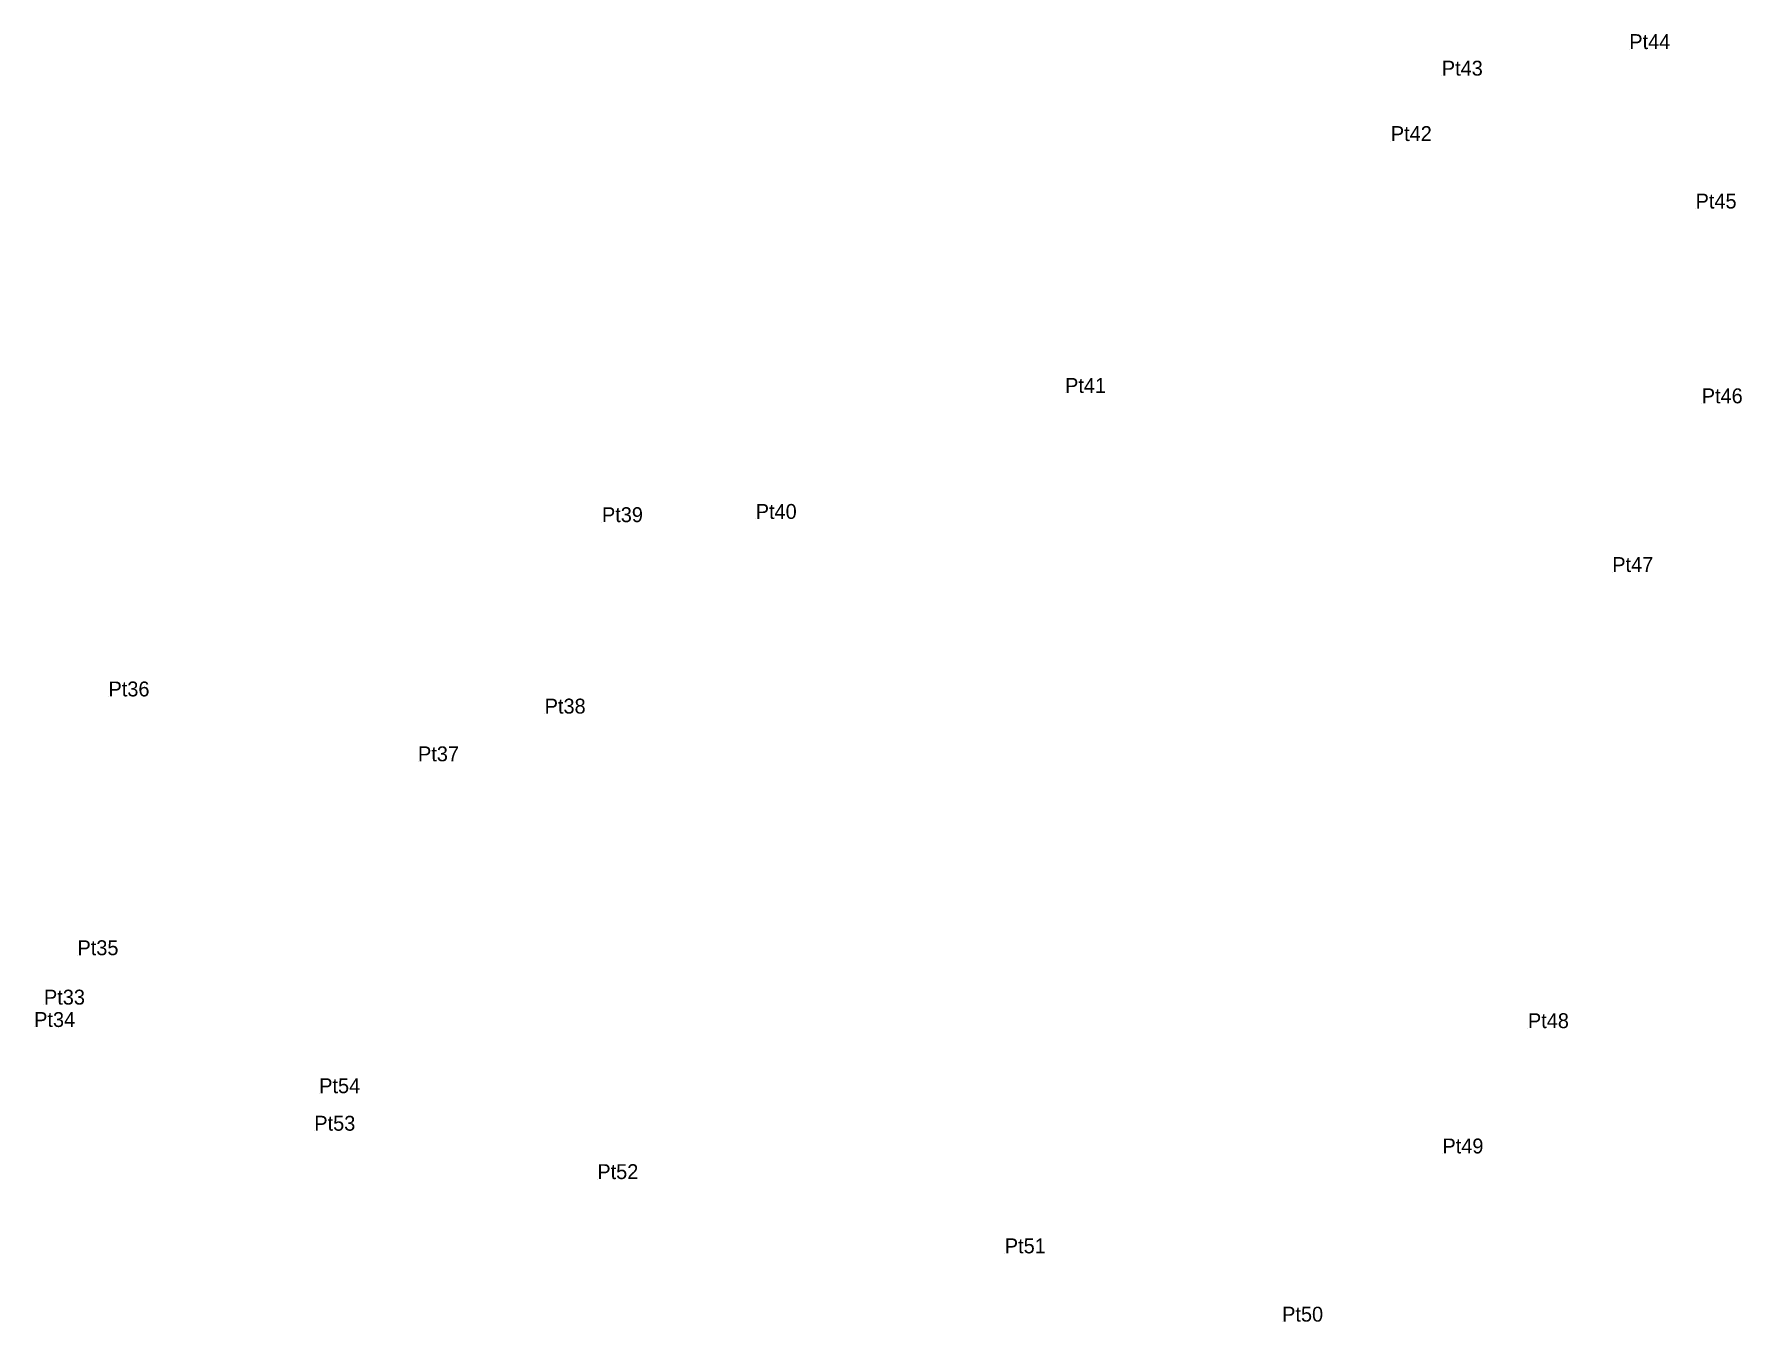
# Model space of a CAD drawing. Extents: x 0 to 667379, y 0 to 1854856.
# Drawn here: x 557746.8 to 557953.2, y 1824974.3 to 1825129.8 of the extents above; entities that cross this region are included whole.
import ezdxf

# ---------------------------------------------------------------- set-up
doc = ezdxf.new("R2010")
doc.units = 0
doc.layers.add('Level 12', color=7, linetype='Continuous')
doc.layers.add('Level 7', color=7, linetype='Continuous')

msp = doc.modelspace()

# ---------------------------------------------------------------- texts
at = {"layer": 'Level 12'}
for s, p in [('Pt44', (557939.634, 1825128.032)), ('Pt43', (557916.976, 1825124.823)), ('Pt42', (557910.812, 1825116.921)), ('Pt45', (557947.647, 1825108.767)), ('Pt41', (557871.44, 1825086.49)), ('Pt46', (557948.389, 1825085.233)), ('Pt39', (557815.468, 1825070.878)), ('Pt40', (557834.053, 1825071.268)), ('Pt47', (557937.575, 1825064.852)), ('Pt36', (557755.832, 1825049.823)), ('Pt38', (557808.544, 1825047.751)), ('Pt37', (557793.236, 1825041.985)), ('Pt35', (557752.082, 1825018.556)), ('Pt33', (557748.03, 1825012.591)), ('Pt34', (557746.844, 1825009.883)), ('Pt48', (557927.383, 1825009.745)), ('Pt54', (557781.292, 1825001.887)), ('Pt53', (557780.705, 1824997.354)), ('Pt49', (557917.051, 1824994.609)), ('Pt52', (557814.911, 1824991.509)), ('Pt51', (557864.158, 1824982.539)), ('Pt50', (557897.675, 1824974.288))]:
    msp.add_text(s, height=1.8, dxfattribs=at).set_placement(p)

# ---------------------------------------------------------------- linework, layer by layer
at = {"layer": 'Level 7'}
for p, q in [((557939.634, 1825128.032), (557939.634, 1825128.032)), ((557916.976, 1825124.823), (557916.976, 1825124.823)), ((557910.812, 1825116.921), (557910.812, 1825116.921)), ((557947.647, 1825108.767), (557947.647, 1825108.767)), ((557871.44, 1825086.49), (557871.44, 1825086.49)), ((557948.389, 1825085.233), (557948.389, 1825085.233)), ((557815.468, 1825070.878), (557815.468, 1825070.878)), ((557834.053, 1825071.268), (557834.053, 1825071.268)), ((557937.575, 1825064.852), (557937.575, 1825064.852)), ((557755.832, 1825049.823), (557755.832, 1825049.823)), ((557808.544, 1825047.751), (557808.544, 1825047.751)), ((557793.236, 1825041.985), (557793.236, 1825041.985)), ((557752.082, 1825018.556), (557752.082, 1825018.556)), ((557748.03, 1825012.591), (557748.03, 1825012.591)), ((557746.844, 1825009.883), (557746.844, 1825009.883)), ((557927.383, 1825009.745), (557927.383, 1825009.745)), ((557781.292, 1825001.887), (557781.292, 1825001.887)), ((557780.705, 1824997.354), (557780.705, 1824997.354)), ((557917.051, 1824994.609), (557917.051, 1824994.609)), ((557814.911, 1824991.509), (557814.911, 1824991.509)), ((557864.158, 1824982.539), (557864.158, 1824982.539)), ((557897.675, 1824974.288), (557897.675, 1824974.288))]:
    msp.add_line(p, q, dxfattribs=at)

msp.set_redraw_order([(e.dxf.handle, doc.entitydb.next_handle()) for e in msp.query("TEXT MTEXT ATTDEF DIMENSION ARC_DIMENSION")])  # texts and dimensions are drawn at this point

doc.saveas('drawing.dxf')
